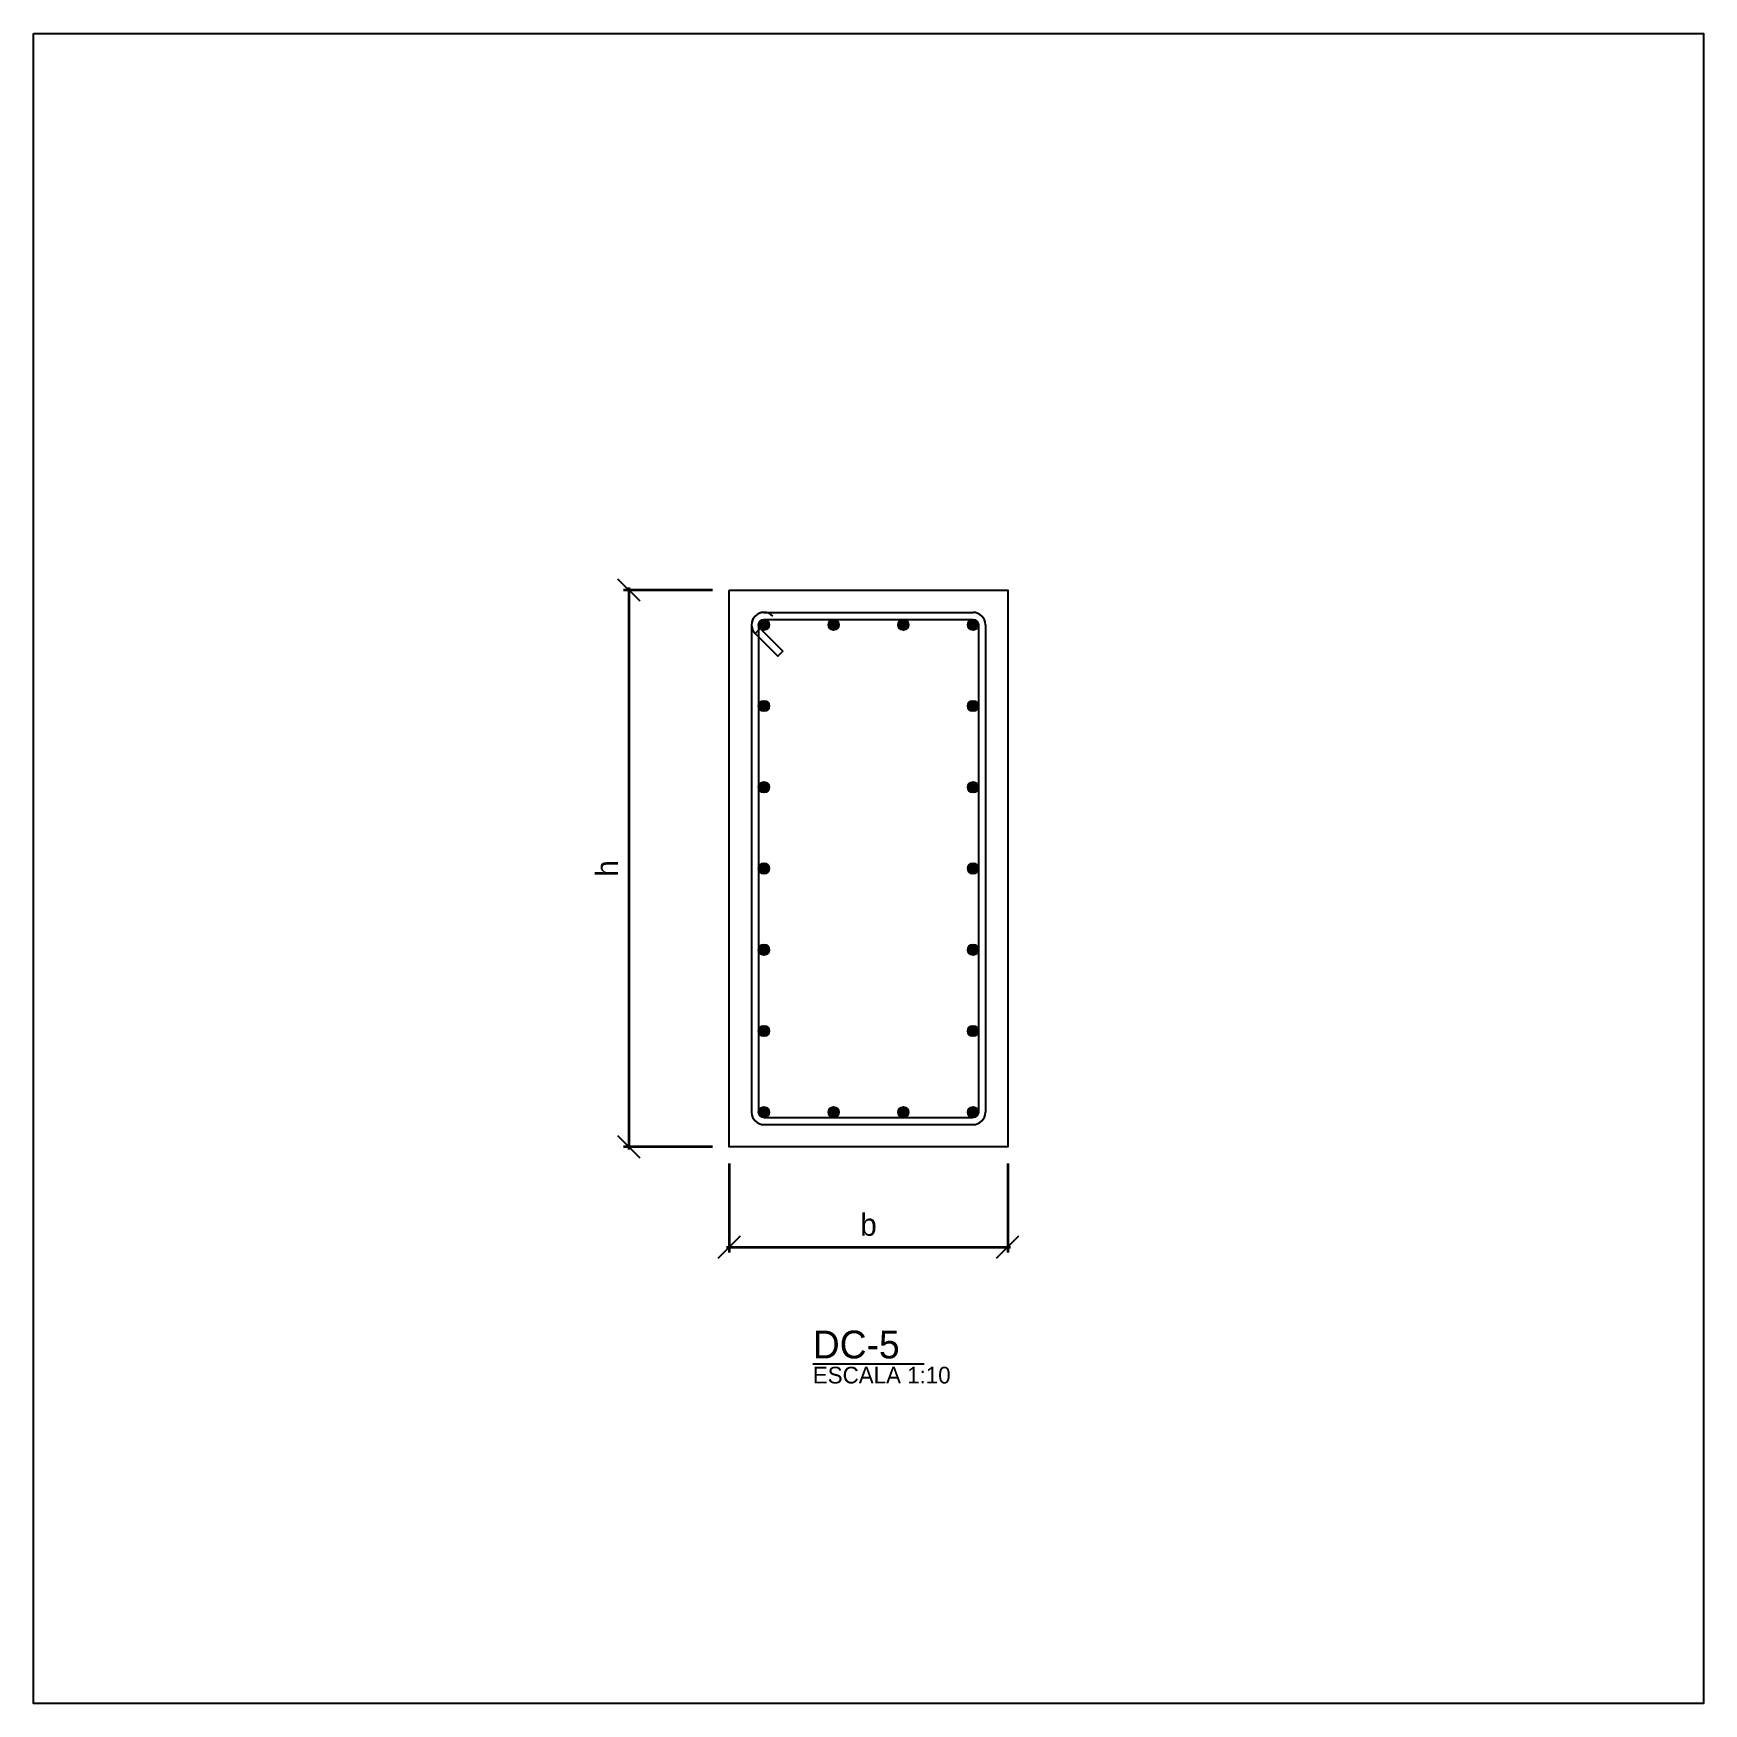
# Model space of a CAD drawing. Header units: metres. Extents: x 100 to 3100, y -41900 to 100.
# Drawn here: x 100 to 3100, y -14900 to -11900 of the extents above; entities that cross this region are included whole.
import ezdxf

# ---------------------------------------------------------------- set-up
doc = ezdxf.new("R2010")
doc.units = ezdxf.units.M
for name, color, linetype in [('Column', 3, 'Continuous'), ('DetailArea', 7, 'Continuous'), ('Rebar', 1, 'Continuous'), ('Text', 8, 'Continuous')]:
    doc.layers.add(name, color=color, linetype=linetype)
doc.styles.add('LiberationSerif', font='LiberationSerif-Regular.ttf')
doc.styles.add('OpenSansCondensed-Light', font='OpenSansCondensed-Light.ttf')
doc.dimstyles.new('EZDXF', dxfattribs={"dimtxt": 0.25, "dimasz": 0.175, "dimexe": 0.375, "dimexo": 0.125, "dimgap": 0.1, "dimtad": 1, "dimlfac": 100, "dimzin": 12, "dimdsep": 46, "dimtxsty": 'OpenSansCondensed-Light', "dimblk": 'ARCHTICK', "dimcen": 2.5, "dimazin": 3, "dimtfac": 0.5, "dimtmove": 2, "dimatfit": 3})

msp = doc.modelspace()

# ---------------------------------------------------------------- texts
at = {"layer": 'Text', "style": 'LiberationSerif'}
for s, height, p in [('DC-5', 50, (1500, -14280)), ('ESCALA 1:10', 30, (1500, -14325))]:
    msp.add_text(s, height=height, dxfattribs=at).set_placement(p)

# ---------------------------------------------------------------- blocks, each defined once
blk = doc.blocks.new('_ARCHTICK')
at = {"color": 0, "linetype": 'BYBLOCK', "const_width": 0.15}
blk.add_lwpolyline([(-0.5, -0.5), (0.5, 0.5)], dxfattribs=at)

# ---------------------------------------------------------------- dimensions: what is measured, and where the dimension line sits
msp.add_linear_dim(base=(1170, -13900), p1=(1350, -13900), p2=(1350, -12900), angle=90, text='h', dimstyle='EZDXF', override={"dimtxt": 40, "dimexe": 10, "dimexo": 30, "dimgap": 20, "dimtxsty": 'LiberationSerif', "dimtsz": 20, "dimdle": 5, "dimclrd": 1, "dimclre": 1, "dimclrt": 1, "dimlwd": 35, "dimlwe": 35}).render()
msp.add_linear_dim(base=(1350, -14080), p1=(1350, -13900), p2=(1850, -13900), text='b', dimstyle='EZDXF', override={"dimtxt": 40, "dimexe": 10, "dimexo": 30, "dimgap": 20, "dimtxsty": 'LiberationSerif', "dimtsz": 20, "dimdle": 5, "dimclrd": 1, "dimclre": 1, "dimclrt": 1, "dimlwd": 35, "dimlwe": 35}).render()

# ---------------------------------------------------------------- hatches: boundary and pattern name
h = msp.add_hatch(color=1)
h.dxf.hatch_style = 1
edge = h.paths.add_edge_path()
edge.add_ellipse((1412.225, -12962.225), major_axis=(9.525, 0), ratio=1, start_angle=0, end_angle=360)
h = msp.add_hatch(color=1)
h.dxf.hatch_style = 1
edge = h.paths.add_edge_path()
edge.add_ellipse((1537.40833, -12962.225), major_axis=(9.525, 0), ratio=1, start_angle=0, end_angle=360)
h = msp.add_hatch(color=1)
h.dxf.hatch_style = 1
edge = h.paths.add_edge_path()
edge.add_ellipse((1662.59167, -12962.225), major_axis=(9.525, 0), ratio=1, start_angle=0, end_angle=360)
h = msp.add_hatch(color=1)
h.dxf.hatch_style = 1
edge = h.paths.add_edge_path()
edge.add_ellipse((1787.775, -12962.225), major_axis=(9.525, 0), ratio=1, start_angle=0, end_angle=360)
h = msp.add_hatch(color=1)
h.dxf.hatch_style = 1
edge = h.paths.add_edge_path()
edge.add_ellipse((1412.225, -13108.15), major_axis=(9.525, 0), ratio=1, start_angle=0, end_angle=360)
h = msp.add_hatch(color=1)
h.dxf.hatch_style = 1
edge = h.paths.add_edge_path()
edge.add_ellipse((1787.775, -13108.15), major_axis=(9.525, 0), ratio=1, start_angle=0, end_angle=360)
h = msp.add_hatch(color=1)
h.dxf.hatch_style = 1
edge = h.paths.add_edge_path()
edge.add_ellipse((1412.225, -13254.075), major_axis=(9.525, 0), ratio=1, start_angle=0, end_angle=360)
h = msp.add_hatch(color=1)
h.dxf.hatch_style = 1
edge = h.paths.add_edge_path()
edge.add_ellipse((1787.775, -13254.075), major_axis=(9.525, 0), ratio=1, start_angle=0, end_angle=360)
h = msp.add_hatch(color=1)
h.dxf.hatch_style = 1
edge = h.paths.add_edge_path()
edge.add_ellipse((1412.225, -13400), major_axis=(9.525, 0), ratio=1, start_angle=0, end_angle=360)
h = msp.add_hatch(color=1)
h.dxf.hatch_style = 1
edge = h.paths.add_edge_path()
edge.add_ellipse((1787.775, -13400), major_axis=(9.525, 0), ratio=1, start_angle=0, end_angle=360)
h = msp.add_hatch(color=1)
h.dxf.hatch_style = 1
edge = h.paths.add_edge_path()
edge.add_ellipse((1412.225, -13545.925), major_axis=(9.525, 0), ratio=1, start_angle=0, end_angle=360)
h = msp.add_hatch(color=1)
h.dxf.hatch_style = 1
edge = h.paths.add_edge_path()
edge.add_ellipse((1787.775, -13545.925), major_axis=(9.525, 0), ratio=1, start_angle=0, end_angle=360)
h = msp.add_hatch(color=1)
h.dxf.hatch_style = 1
edge = h.paths.add_edge_path()
edge.add_ellipse((1412.225, -13691.85), major_axis=(9.525, 0), ratio=1, start_angle=0, end_angle=360)
h = msp.add_hatch(color=1)
h.dxf.hatch_style = 1
edge = h.paths.add_edge_path()
edge.add_ellipse((1787.775, -13691.85), major_axis=(9.525, 0), ratio=1, start_angle=0, end_angle=360)
h = msp.add_hatch(color=1)
h.dxf.hatch_style = 1
edge = h.paths.add_edge_path()
edge.add_ellipse((1412.225, -13837.775), major_axis=(9.525, 0), ratio=1, start_angle=0, end_angle=360)
h = msp.add_hatch(color=1)
h.dxf.hatch_style = 1
edge = h.paths.add_edge_path()
edge.add_ellipse((1537.40833, -13837.775), major_axis=(9.525, 0), ratio=1, start_angle=0, end_angle=360)
h = msp.add_hatch(color=1)
h.dxf.hatch_style = 1
edge = h.paths.add_edge_path()
edge.add_ellipse((1662.59167, -13837.775), major_axis=(9.525, 0), ratio=1, start_angle=0, end_angle=360)
h = msp.add_hatch(color=1)
h.dxf.hatch_style = 1
edge = h.paths.add_edge_path()
edge.add_ellipse((1787.775, -13837.775), major_axis=(9.525, 0), ratio=1, start_angle=0, end_angle=360)

# ---------------------------------------------------------------- linework, layer by layer
at = {"layer": 'Column'}
msp.add_lwpolyline([(1350, -12900), (1850, -12900), (1850, -13900), (1350, -13900), (1350, -12900)], dxfattribs=at)
at = {"layer": 'DetailArea'}
msp.add_lwpolyline([(100, -11900), (3100, -11900), (3100, -14900), (100, -14900), (100, -11900)], dxfattribs=at)
at = {"layer": 'Rebar'}
for points in [[(1412.225, -12940), (1787.775, -12940)], [(1412.225, -12952.7), (1787.775, -12952.7)], [(1390, -12962.225), (1390, -13837.775)], [(1405.48981, -12968.96019), (1445.90096, -13009.37134), (1436.9207, -13018.3516), (1396.50955, -12977.94045), (1405.48981, -12968.96019)], [(1402.7, -12962.225), (1402.7, -13837.775)], [(1797.3, -12962.225), (1797.3, -13837.775)], [(1810, -12962.225), (1810, -13837.775)], [(1412.225, -13847.3), (1787.775, -13847.3)], [(1412.225, -13860), (1787.775, -13860)]]:
    msp.add_lwpolyline(points, dxfattribs=at)
for centre in [(1412.225, -12962.225), (1537.40833, -12962.225), (1662.59167, -12962.225), (1787.775, -12962.225), (1412.225, -13108.15), (1787.775, -13108.15), (1412.225, -13254.075), (1787.775, -13254.075), (1412.225, -13400), (1787.775, -13400), (1412.225, -13545.925), (1787.775, -13545.925), (1412.225, -13691.85), (1787.775, -13691.85), (1412.225, -13837.775), (1537.40833, -13837.775), (1662.59167, -13837.775), (1787.775, -13837.775)]:
    msp.add_circle(centre, 9.525, dxfattribs=at)
for centre, start, end in [((1412.225, -12962.225), 90, 180), ((1412.225, -12962.225), 45, 225), ((1787.775, -12962.225), 0, 90), ((1412.225, -13837.775), 180, 270), ((1787.775, -13837.775), 270, 0)]:
    msp.add_arc(centre, 22.225, start, end, dxfattribs=at)
at = {"layer": 'Text'}
msp.add_lwpolyline([(1500, -14290), (1700, -14290)], dxfattribs=at)

msp.set_redraw_order([(e.dxf.handle, doc.entitydb.next_handle()) for e in msp.query("TEXT MTEXT ATTDEF DIMENSION ARC_DIMENSION")])  # texts and dimensions are drawn at this point

doc.saveas('drawing.dxf')
